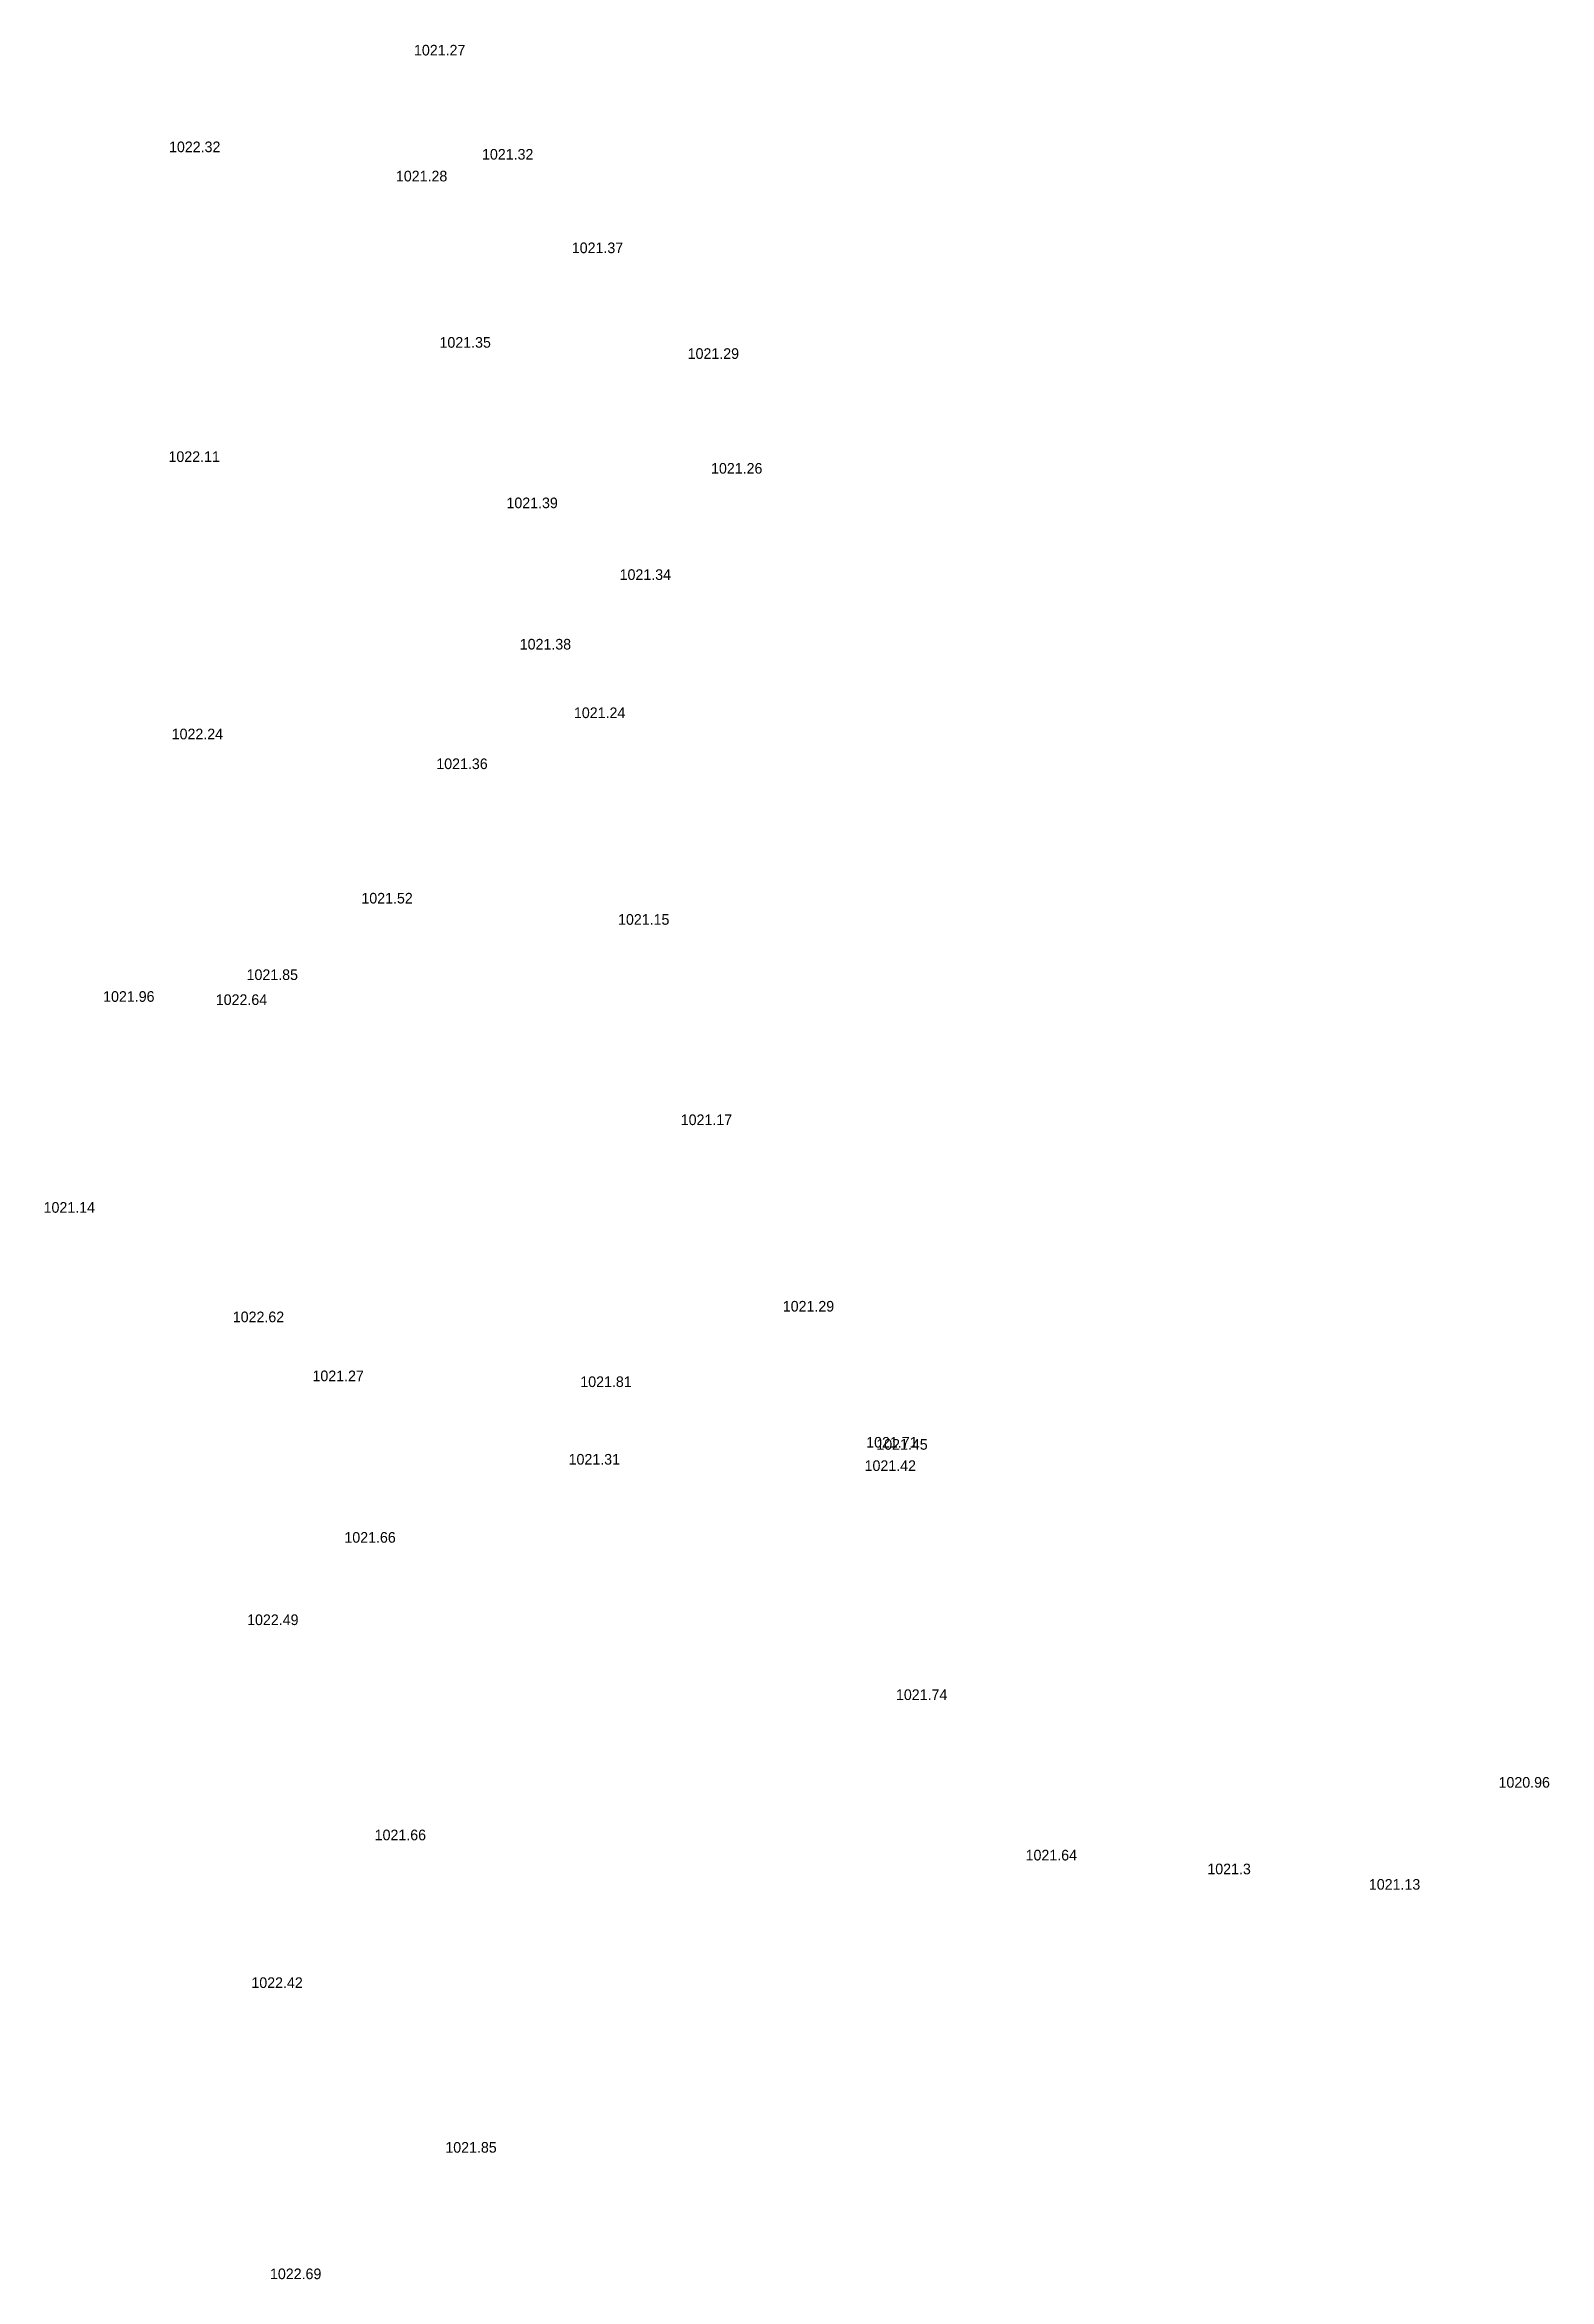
# Model space of a CAD drawing. Header units: inches. Extents: x 628884 to 629912, y 4519174 to 4520145.
# Drawn here: x 629173.81 to 629202.12, y 4519590.88 to 4519632.93 of the extents above; entities that cross this region are included whole.
import ezdxf

# ---------------------------------------------------------------- set-up
doc = ezdxf.new("R2010")
doc.units = ezdxf.units.IN
doc.header["$MEASUREMENT"] = 0

msp = doc.modelspace()

# ---------------------------------------------------------------- texts
for s, p in [('1021.27', (629180.76, 4519632.73, 1021.27)), ('1022.32', (629176.15, 4519630.91, 1022.32)), ('1021.32', (629182.04, 4519630.77, 1021.32)), ('1021.28', (629180.42, 4519630.36, 1021.28)), ('1021.37', (629183.73, 4519629.01, 1021.37)), ('1021.35', (629181.24, 4519627.23, 1021.35)), ('1021.29', (629185.91, 4519627.02, 1021.29)), ('1022.11', (629176.14, 4519625.08, 1022.11)), ('1021.26', (629186.35, 4519624.86, 1021.26)), ('1021.39', (629182.5, 4519624.21, 1021.39)), ('1021.34', (629184.63, 4519622.86, 1021.34)), ('1021.38', (629182.75, 4519621.55, 1021.38)), ('1021.24', (629183.77, 4519620.26, 1021.24)), ('1022.24', (629176.2, 4519619.86, 1022.24)), ('1021.36', (629181.18, 4519619.3, 1021.36)), ('1021.52', (629179.77, 4519616.77, 1021.52)), ('1021.15', (629184.6, 4519616.37, 1021.15)), ('1021.85', (629177.61, 4519615.33, 1021.85)), ('1021.96', (629174.91, 4519614.92, 1021.96)), ('1022.64', (629177.03, 4519614.86, 1022.64)), ('1021.17', (629185.78, 4519612.6, 1021.17)), ('1021.14', (629173.79, 4519610.95, 1021.14)), ('1022.62', (629177.35, 4519608.89, 1022.62)), ('1021.29', (629187.7, 4519609.09, 1021.29)), ('1021.27', (629178.85, 4519607.78, 1021.27)), ('1021.81', (629183.89, 4519607.67, 1021.81)), ('1021.71', (629189.27, 4519606.53, 1021.71)), ('1021.45', (629189.46, 4519606.49, 1021.45)), ('1021.31', (629183.67, 4519606.21, 1021.31)), ('1021.42', (629189.24, 4519606.09, 1021.42)), ('1021.66', (629179.45, 4519604.74, 1021.66)), ('1022.49', (629177.62, 4519603.19, 1022.49)), ('1021.74', (629189.83, 4519601.78, 1021.74)), ('1020.96', (629201.17, 4519600.13, 1020.96)), ('1021.66', (629180.02, 4519599.14, 1021.66)), ('1021.64', (629192.27, 4519598.76, 1021.64)), ('1021.3', (629195.69, 4519598.5, 1021.3)), ('1021.13', (629198.73, 4519598.21, 1021.13)), ('1022.42', (629177.7, 4519596.36, 1022.42)), ('1021.85', (629181.35, 4519593.26, 1021.85)), ('1022.69', (629178.05, 4519590.88, 1022.69))]:
    msp.add_text(s, height=0.2).set_placement(p)

doc.saveas('drawing.dxf')
